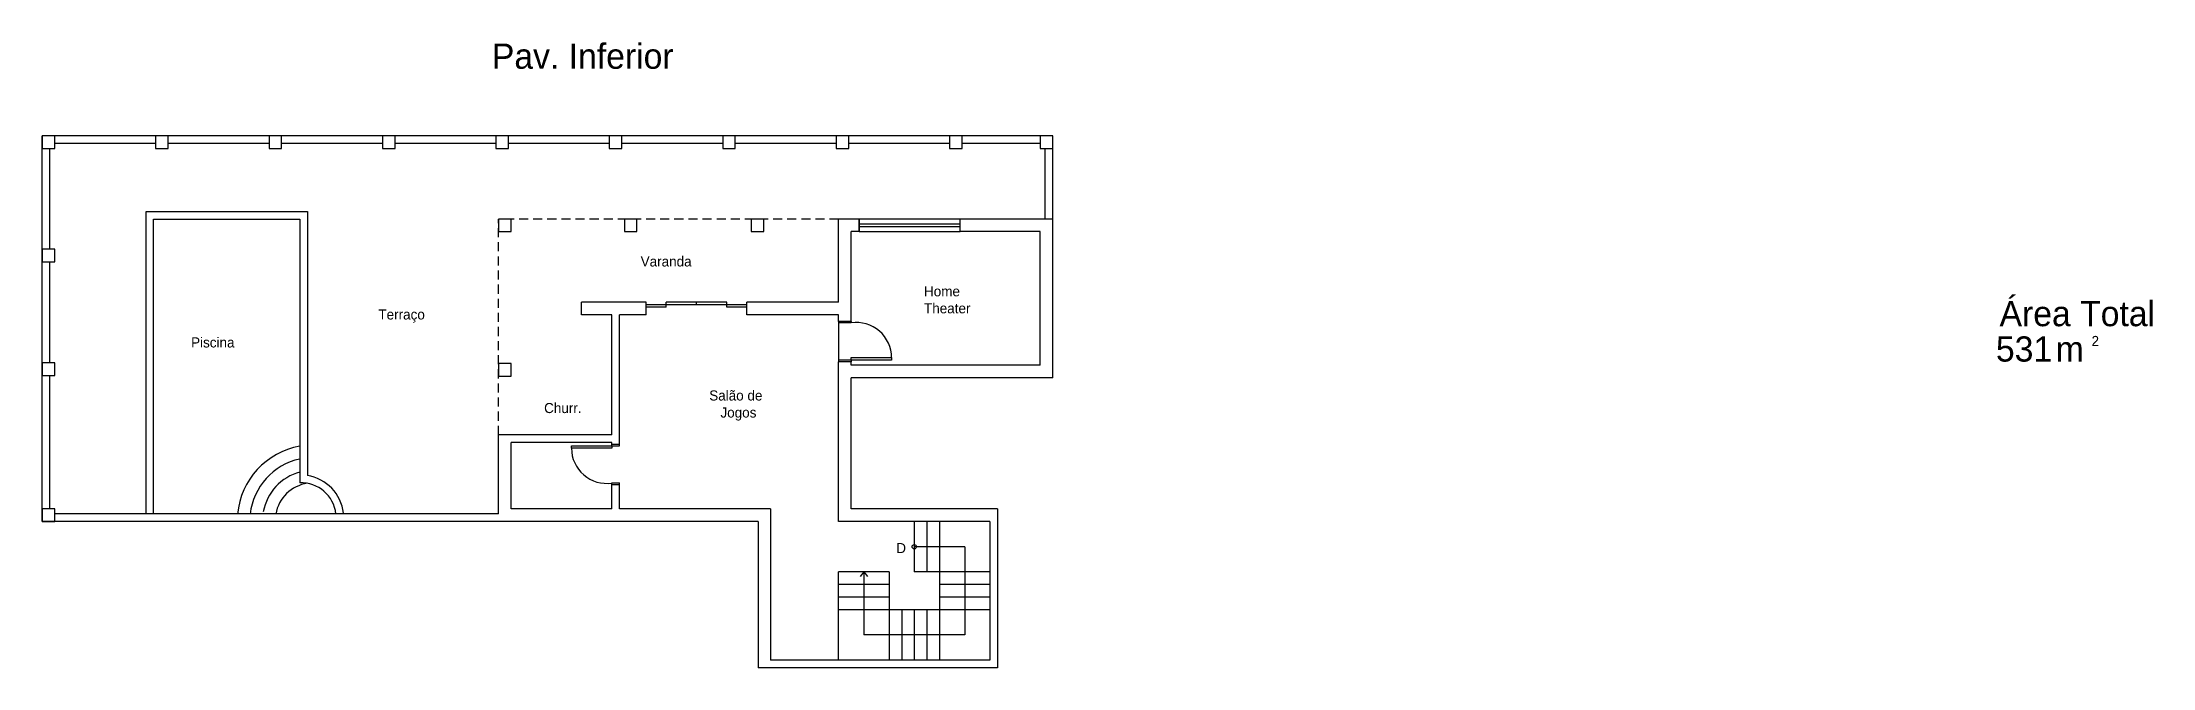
# Model space of a CAD drawing. Extents: x 7.8 to 61.3, y 1.2 to 65.7.
# Drawn here: x 19.41 to 61.28, y 1.2 to 13.61 of the extents above; entities that cross this region are included whole.
import ezdxf

# ---------------------------------------------------------------- set-up
doc = ezdxf.new("R2010")
doc.units = 0
doc.header["$MEASUREMENT"] = 0
doc.linetypes.add('ACAD_ISO02W100', pattern=[15, 12, -3])
for name, color, linetype in [('BLOCO', 5, 'CONTINUOUS'), ('BLOCOS', 5, 'CONTINUOUS'), ('HACHURA', 1, 'CONTINUOUS'), ('PAREDE', 7, 'CONTINUOUS'), ('PONTILHADO', 8, 'ACAD_ISO02W100')]:
    doc.layers.add(name, color=color, linetype=linetype)
doc.styles.add('PADRÃO', font='', dxfattribs={"height": 0.2})
doc.styles.get('PADRÃO').set_extended_font_data('AvantGarde Bk BT')

msp = doc.modelspace()

# ---------------------------------------------------------------- texts
at = {"layer": 'HACHURA', "ltscale": 0.015, "style": 'PADRÃO'}
for s, height, p in [('Pav. Inferior', 0.5, (28.328, 13.083)), ('Varanda', 0.2, (31.279, 9.162)), ('Theater', 0.2, (36.9, 8.232)), ('Home', 0.2, (36.9, 8.569)), ('Terraço', 0.2, (26.076, 8.11)), ('Piscina', 0.2, (22.36, 7.555)), ('Salão de', 0.2, (32.639, 6.503)), ('Churr.', 0.2, (29.364, 6.254)), ('   Jogos', 0.2, (32.639, 6.165)), ('D', 0.2, (36.35, 3.476))]:
    msp.add_text(s, height=height, dxfattribs=at).set_placement(p)

# ---------------------------------------------------------------- blocks, each defined once
blk = doc.blocks.new('SETA')
at = {"layer": 'PAREDE', "ltscale": 0.015}
for q in [(-0.073, -0.091), (0.073, -0.091)]:
    blk.add_line((0, 0), q, dxfattribs=at)
blk = doc.blocks.new('BOLA')
at = {"layer": 'PAREDE', "ltscale": 0.015}
blk.add_circle((0, 0), 0.0437, dxfattribs=at)
blk = doc.blocks.new('P80D15')
at = {"layer": 'BLOCO', "ltscale": 0.015}
for p, q in [((0, 0.15), (0, 0)), ((0, 0.15), (0.03, 0.15)), ((0, 0), (0.03, 0)), ((0.03, 0.15), (0.03, 0)), ((0.77, 0.15), (0.77, 0)), ((0.77, 0.15), (0.8, 0.15)), ((0.77, 0), (0.8, 0)), ((0.8, 0.15), (0.8, 0))]:
    blk.add_line(p, q, dxfattribs=at)
at = {"layer": 'BLOCO'}
blk.add_lwpolyline([(0.77, 0.15), (0.72, 0.15), (0.72, 0.95), (0.77, 0.95)], close=True, dxfattribs=at)
at = {"layer": 'BLOCO', "ltscale": 0.015}
blk.add_arc((0.72, 0.252), 0.698, 90, 188.4445, dxfattribs=at)
blk = doc.blocks.new('P80D25')
at = {"layer": 'BLOCO', "ltscale": 0.015}
for p, q in [((0, 0.25), (0, 0)), ((0, 0.25), (0.03, 0.25)), ((0, 0), (0.8, 0)), ((0.03, 0.25), (0.03, 0)), ((0.77, 0.25), (0.77, 0)), ((0.77, 0.25), (0.8, 0.25)), ((0.8, 0.25), (0.8, 0))]:
    blk.add_line(p, q, dxfattribs=at)
at = {"layer": 'BLOCO'}
blk.add_lwpolyline([(0.77, 0.25), (0.72, 0.25), (0.72, 1.05), (0.77, 1.05)], close=True, dxfattribs=at)
at = {"layer": 'BLOCO', "ltscale": 0.015}
blk.add_arc((0.72, 0.352), 0.698, 90, 188.4445, dxfattribs=at)
blk = doc.blocks.new('J2')
at = {"layer": 'BLOCO'}
for p, q in [((0, 0.25), (0, 0)), ((2, 0.25), (0, 0.25)), ((2, 0.15), (0, 0.15)), ((0, 0.1), (2, 0.1)), ((0, 0), (2, 0)), ((2, 0), (2, 0.25))]:
    blk.add_line(p, q, dxfattribs=at)
blk = doc.blocks.new('AREA')
at = {"layer": 'HACHURA', "ltscale": 0.1, "style": 'PADRÃO'}
for s, p in [('Área Total', (-2.498, 0.433)), ('m', (-1.384, -0.269))]:
    blk.add_text(s, height=0.5, dxfattribs=at).set_placement(p)
at = {"layer": 'HACHURA', "ltscale": 0.015, "style": 'PADRÃO'}
blk.add_text('2', height=0.2, dxfattribs=at).set_placement((-0.673, 0.04))
blk.add_attdef('100', (-2.57, -0.269), '', height=0.5, dxfattribs=at)

# ---------------------------------------------------------------- linework, layer by layer
at = {"layer": 'BLOCOS'}
for p, q in [((39.457, 11.752), (19.407, 11.752)), ((21.657, 11.602), (19.657, 11.602)), ((23.907, 11.602), (21.907, 11.602)), ((26.157, 11.602), (24.157, 11.602)), ((28.407, 11.602), (26.407, 11.602)), ((30.657, 11.602), (28.657, 11.602)), ((32.907, 11.602), (30.907, 11.602)), ((35.157, 11.602), (33.157, 11.602)), ((37.407, 11.602), (35.407, 11.602)), ((39.207, 11.602), (37.657, 11.602))]:
    msp.add_line(p, q, dxfattribs=at)
at = {"layer": 'BLOCOS', "ltscale": 0.015}
for p, q in [((19.407, 4.102), (19.407, 11.752)), ((19.557, 9.502), (19.557, 11.502)), ((19.557, 7.252), (19.557, 9.252)), ((33.388, 8.402), (31.388, 8.402)), ((32.988, 8.452), (31.788, 8.452)), ((31.788, 8.352), (31.788, 8.452)), ((32.388, 8.402), (32.388, 8.452)), ((32.988, 8.352), (32.988, 8.452)), ((31.788, 8.352), (31.388, 8.352)), ((33.388, 8.352), (32.988, 8.352)), ((19.557, 4.352), (19.557, 7.002))]:
    msp.add_line(p, q, dxfattribs=at)
at = {"layer": 'PAREDE', "ltscale": 0.015}
for p, q in [((39.457, 10.102), (39.457, 11.752)), ((39.307, 10.102), (39.307, 11.502)), ((21.467, 4.252), (21.467, 10.252)), ((21.467, 10.252), (24.667, 10.252)), ((21.617, 4.252), (21.617, 10.102)), ((21.617, 10.102), (24.517, 10.102)), ((24.517, 10.102), (24.517, 4.872)), ((24.667, 10.252), (24.667, 5.013)), ((35.207, 8.452), (35.207, 10.102)), ((35.617, 9.852), (35.617, 10.102)), ((37.617, 9.852), (37.617, 10.102)), ((39.457, 6.952), (39.457, 10.102)), ((35.457, 8.073), (35.457, 9.852)), ((39.207, 7.202), (39.207, 9.852)), ((30.107, 8.202), (30.107, 8.452)), ((31.388, 8.202), (31.388, 8.452)), ((33.388, 8.202), (33.388, 8.452)), ((30.707, 5.822), (30.707, 8.202)), ((30.857, 5.637), (30.857, 8.202)), ((35.207, 8.073), (35.207, 8.202)), ((35.457, 8.073), (35.207, 8.073)), ((35.207, 4.102), (35.207, 7.273)), ((35.457, 7.273), (35.207, 7.273)), ((35.457, 7.202), (35.457, 7.273)), ((35.457, 4.352), (35.457, 6.952)), ((28.457, 4.252), (28.457, 5.822)), ((28.707, 4.352), (28.707, 5.672)), ((30.707, 5.637), (30.707, 5.672)), ((30.707, 5.637), (30.857, 5.637)), ((30.707, 4.352), (30.707, 4.837)), ((30.707, 4.837), (30.857, 4.837)), ((30.857, 4.352), (30.857, 4.837)), ((38.357, 4.352), (38.357, 1.202)), ((36.707, 4.102), (36.707, 3.102)), ((36.957, 4.102), (36.957, 3.102)), ((37.207, 4.102), (37.207, 3.102)), ((38.207, 4.102), (38.207, 1.352)), ((37.707, 3.602), (37.707, 1.852)), ((35.207, 1.352), (35.207, 3.102)), ((35.707, 3.102), (35.707, 1.852)), ((36.207, 3.102), (36.207, 1.352)), ((37.207, 3.102), (37.207, 1.352)), ((36.457, 2.352), (36.457, 1.352)), ((36.707, 2.352), (36.707, 1.352)), ((36.957, 2.352), (36.957, 1.352)), ((38.207, 1.352), (33.857, 1.352)), ((38.357, 1.202), (33.607, 1.202))]:
    msp.add_line(p, q, dxfattribs=at)
at = {"layer": 'PAREDE'}
for p, q in [((35.617, 10.102), (35.207, 10.102)), ((39.457, 10.102), (37.617, 10.102)), ((35.617, 9.852), (35.457, 9.852)), ((39.207, 9.852), (37.617, 9.852)), ((31.388, 8.452), (30.107, 8.452)), ((35.207, 8.452), (33.388, 8.452)), ((30.707, 8.202), (30.107, 8.202)), ((31.388, 8.202), (30.857, 8.202)), ((35.207, 8.202), (33.388, 8.202)), ((39.207, 7.202), (35.457, 7.202)), ((39.457, 6.952), (35.457, 6.952)), ((30.707, 5.822), (28.457, 5.822)), ((30.707, 5.672), (28.707, 5.672)), ((28.457, 4.252), (19.657, 4.252)), ((30.707, 4.352), (28.707, 4.352)), ((33.857, 4.352), (30.857, 4.352)), ((33.857, 4.352), (33.857, 1.352)), ((38.357, 4.352), (35.457, 4.352)), ((33.607, 4.102), (19.407, 4.102)), ((33.607, 4.102), (33.607, 1.202)), ((38.207, 4.102), (35.207, 4.102)), ((37.707, 3.602), (36.707, 3.602)), ((36.207, 3.102), (35.207, 3.102)), ((38.207, 3.102), (36.707, 3.102)), ((36.207, 2.852), (35.207, 2.852)), ((36.207, 2.602), (35.207, 2.602)), ((38.207, 2.852), (37.207, 2.852)), ((38.207, 2.602), (37.207, 2.602)), ((38.207, 2.352), (35.207, 2.352)), ((37.707, 1.852), (35.707, 1.852))]:
    msp.add_line(p, q, dxfattribs=at)
for points in [[(19.657, 11.752), (19.407, 11.752), (19.407, 11.502), (19.657, 11.502)], [(21.907, 11.752), (21.657, 11.752), (21.657, 11.502), (21.907, 11.502)], [(24.157, 11.752), (23.907, 11.752), (23.907, 11.502), (24.157, 11.502)], [(26.407, 11.752), (26.157, 11.752), (26.157, 11.502), (26.407, 11.502)], [(28.657, 11.752), (28.407, 11.752), (28.407, 11.502), (28.657, 11.502)], [(30.907, 11.752), (30.657, 11.752), (30.657, 11.502), (30.907, 11.502)], [(33.157, 11.752), (32.907, 11.752), (32.907, 11.502), (33.157, 11.502)], [(35.407, 11.752), (35.157, 11.752), (35.157, 11.502), (35.407, 11.502)], [(37.657, 11.752), (37.407, 11.752), (37.407, 11.502), (37.657, 11.502)], [(39.457, 11.752), (39.207, 11.752), (39.207, 11.502), (39.457, 11.502)], [(28.707, 10.102), (28.457, 10.102), (28.457, 9.852), (28.707, 9.852)], [(31.206, 10.102), (30.956, 10.102), (30.956, 9.852), (31.206, 9.852)], [(33.723, 10.102), (33.473, 10.102), (33.473, 9.852), (33.723, 9.852)], [(19.657, 9.502), (19.407, 9.502), (19.407, 9.252), (19.657, 9.252)], [(19.657, 7.252), (19.407, 7.252), (19.407, 7.002), (19.657, 7.002)], [(28.707, 7.234), (28.457, 7.234), (28.457, 6.984), (28.707, 6.984)], [(19.657, 4.352), (19.407, 4.352), (19.407, 4.102), (19.657, 4.102)]]:
    msp.add_lwpolyline(points, close=True, dxfattribs=at)
at = {"layer": 'PAREDE', "ltscale": 0.015}
for centre, radius, start, end in [((24.783, 4.113), 1.507, 100.1494, 174.7136), ((24.783, 4.113), 1.257, 102.1967, 173.6581), ((24.783, 4.113), 1.007, 105.2914, 169.4299), ((24.783, 4.113), 0.757, 98.7803, 169.4299), ((24.542, 4.177), 0.695, 6.1908, 92.0426), ((24.542, 4.177), 0.845, 6.1908, 81.4834)]:
    msp.add_arc(centre, radius, start, end, dxfattribs=at)
at = {"layer": 'PONTILHADO', "ltscale": 0.015}
for p in [(28.457, 5.822), (35.207, 10.102)]:
    msp.add_line(p, (28.457, 10.102), dxfattribs=at)

# ---------------------------------------------------------------- block references
at = {"layer": 'BLOCOS', "ltscale": 0.015}
for name, p, rotation in [('P80D25', (35.207, 8.073), 270), ('P80D15', (30.857, 4.837), 89.99999999999795)]:
    msp.add_blockref(name, p, dxfattribs=dict(at, rotation=rotation))
at = {"layer": 'PAREDE', "ltscale": 0.015}
for name, p in [('J2', (35.617, 9.852)), ('BOLA', (36.707, 3.602)), ('SETA', (35.707, 3.102))]:
    msp.add_blockref(name, p, dxfattribs=at)
msp.add_blockref('AREA', (60.735, 7.544), dxfattribs=at).add_auto_attribs({'100': '531'})

msp.set_redraw_order([(e.dxf.handle, doc.entitydb.next_handle()) for e in msp.query("TEXT MTEXT ATTDEF DIMENSION ARC_DIMENSION")])  # texts and dimensions are drawn at this point

doc.saveas('drawing.dxf')
